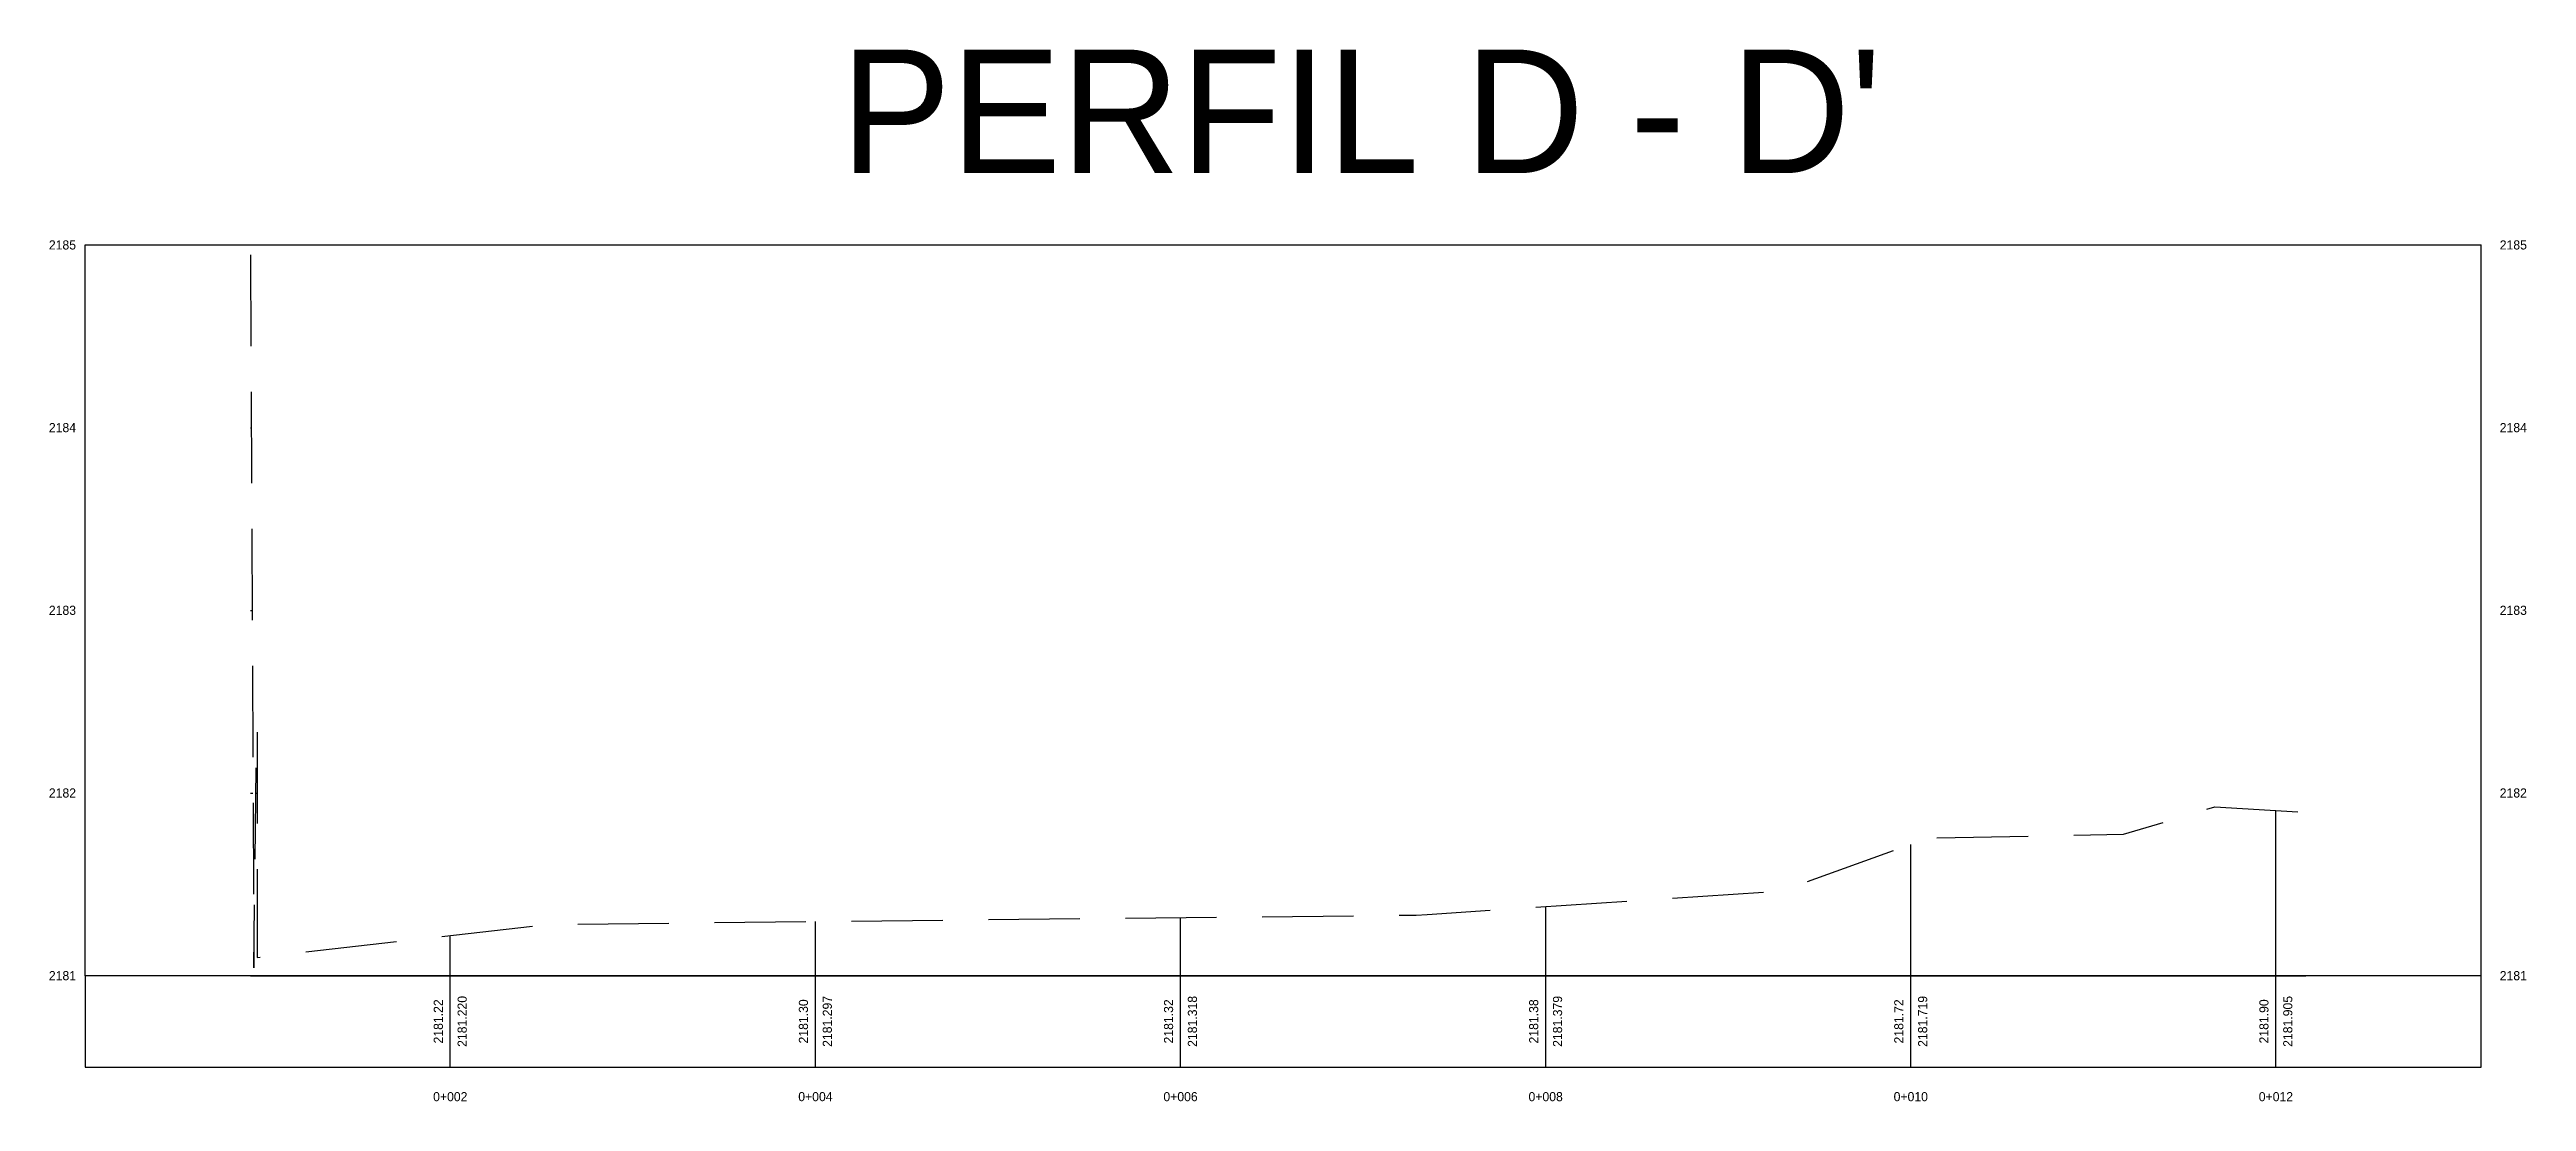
# Model space of a CAD drawing. Header units: inches. Extents: x 2908 to 3459, y -3172 to -55.
# Drawn here: x 3232.79 to 3246.35, y -131.83 to -126.08 of the extents above; entities that cross this region are included whole.
import ezdxf

# ---------------------------------------------------------------- set-up
doc = ezdxf.new("R2010")
doc.units = ezdxf.units.IN
doc.header["$MEASUREMENT"] = 0
doc.linetypes.add('DASHED', pattern=[0.75, 0.5, -0.25])
for name, color, linetype in [('C-ROAD-PROF', 1, 'DASHED'), ('C-ROAD-PROF-GRID-MAJR', 8, 'Continuous'), ('C-ROAD-PROF-TEXT', 7, 'Continuous'), ('C-ROAD-PROF-TICK', 7, 'Continuous'), ('C-ROAD-PROF-TTLB', 5, 'Continuous')]:
    doc.layers.add(name, color=color, linetype=linetype)
doc.layers.add('TEXTO 2', color=250, linetype='Continuous', lineweight=20)

msp = doc.modelspace()

# ---------------------------------------------------------------- texts
at = {"layer": 'C-ROAD-PROF-TEXT', "color": 7, "linetype": 'Continuous', "lineweight": -3, "char_height": 0.05}
for s, insert, attachment_point in [('2185', (3232.931, -127.146), 6), ('2184', (3232.931, -128.146), 6), ('2183', (3232.931, -129.146), 6), ('2182', (3232.931, -130.146), 6), ('2181', (3232.931, -131.146), 6), ('0+002', (3234.981, -131.783), 2), ('0+004', (3236.981, -131.783), 2), ('0+006', (3238.981, -131.783), 2), ('0+008', (3240.981, -131.783), 2), ('0+010', (3242.981, -131.783), 2), ('0+012', (3244.981, -131.783), 2)]:
    msp.add_mtext(s, dxfattribs=dict(at, insert=insert, attachment_point=attachment_point))
at = {"layer": 'C-ROAD-PROF-TEXT', "color": 255, "linetype": 'Continuous', "lineweight": -3, "char_height": 0.05, "attachment_point": 4}
for s, insert in [('{\\C256;2185}', (3246.207, -127.146)), ('{\\C256;2184}', (3246.207, -128.146)), ('{\\C256;2183}', (3246.207, -129.146)), ('{\\C256;2182}', (3246.207, -130.146)), ('{\\C256;2181}', (3246.207, -131.146))]:
    msp.add_mtext(s, dxfattribs=dict(at, insert=insert))
at = {"layer": 'C-ROAD-PROF-TEXT', "color": 7, "linetype": 'Continuous', "lineweight": -3, "char_height": 0.05, "rotation": 90}
for s, insert, attachment_point in [('2181.22', (3234.941, -131.396), 8), ('2181.220', (3235.021, -131.396), 2), ('2181.30', (3236.941, -131.396), 8), ('2181.297', (3237.021, -131.396), 2), ('2181.32', (3238.941, -131.396), 8), ('2181.318', (3239.021, -131.396), 2), ('2181.38', (3240.941, -131.396), 8), ('2181.379', (3241.021, -131.396), 2), ('2181.72', (3242.941, -131.396), 8), ('2181.719', (3243.021, -131.396), 2), ('2181.90', (3244.941, -131.396), 8), ('2181.905', (3245.021, -131.396), 2)]:
    msp.add_mtext(s, dxfattribs=dict(at, insert=insert, attachment_point=attachment_point))
at = {"layer": 'TEXTO 2', "color": 0, "insert": (3237.12, -126.076), "char_height": 0.67652, "width": 6.05566, "attachment_point": 1}
msp.add_mtext("PERFIL D - D'", dxfattribs=at)

# ---------------------------------------------------------------- linework, layer by layer
at = {"layer": 'C-ROAD-PROF', "color": 1, "linetype": 'DASHED', "lineweight": -3, "flags": 128}
msp.add_lwpolyline([(3233.886, -127.199), (3233.905, -131.101), (3233.905, -131.103), (3233.921, -129.785), (3233.923, -129.791), (3233.924, -131.046), (3235.556, -130.86), (3235.586, -130.868), (3235.676, -130.863), (3240.271, -130.814), (3240.332, -130.81), (3242.269, -130.683), (3243.078, -130.392), (3244.146, -130.372), (3244.647, -130.222), (3245.111, -130.249), (3245.144, -130.302)], dxfattribs=at)
at = {"layer": 'C-ROAD-PROF-GRID-MAJR', "color": 252, "linetype": 'Continuous', "lineweight": -3}
for p, q in [((3233.886, -128.146), (3233.891, -128.146)), ((3233.886, -129.146), (3233.896, -129.146)), ((3233.886, -130.146), (3233.9, -130.146)), ((3233.916, -130.146), (3233.923, -130.146)), ((3244.981, -131.146), (3244.981, -130.241)), ((3242.981, -131.146), (3242.981, -130.427)), ((3240.981, -131.146), (3240.981, -130.767)), ((3234.981, -131.146), (3234.981, -130.926)), ((3236.981, -131.146), (3236.981, -130.849)), ((3238.981, -131.146), (3238.981, -130.828)), ((3233.886, -131.146), (3245.144, -131.146))]:
    msp.add_line(p, q, dxfattribs=at)
at = {"layer": 'C-ROAD-PROF-TICK', "color": 7, "linetype": 'Continuous', "lineweight": -3}
for p, q in [((3234.981, -131.646), (3234.981, -131.146)), ((3236.981, -131.646), (3236.981, -131.146)), ((3238.981, -131.646), (3238.981, -131.146)), ((3240.981, -131.646), (3240.981, -131.146)), ((3242.981, -131.646), (3242.981, -131.146)), ((3244.981, -131.646), (3244.981, -131.146))]:
    msp.add_line(p, q, dxfattribs=at)
at = {"layer": 'C-ROAD-PROF-TTLB', "color": 5, "linetype": 'Continuous', "lineweight": -3}
msp.add_line((3232.981, -131.146), (3232.981, -127.146), dxfattribs=at)
at = {"layer": 'C-ROAD-PROF-TTLB', "color": 255, "linetype": 'Continuous', "lineweight": -3}
for p in [(3232.981, -127.146), (3246.106, -131.146)]:
    msp.add_line(p, (3246.106, -127.146), dxfattribs=at)
at = {"layer": 'C-ROAD-PROF-TTLB', "color": 5, "linetype": 'Continuous', "lineweight": -3}
msp.add_3dface([(3232.981, -131.646), (3246.106, -131.646), (3246.106, -131.146), (3232.981, -131.146)], dxfattribs=at)

msp.set_redraw_order([(e.dxf.handle, doc.entitydb.next_handle()) for e in msp.query("TEXT MTEXT ATTDEF DIMENSION ARC_DIMENSION")])  # texts and dimensions are drawn at this point

doc.saveas('drawing.dxf')
